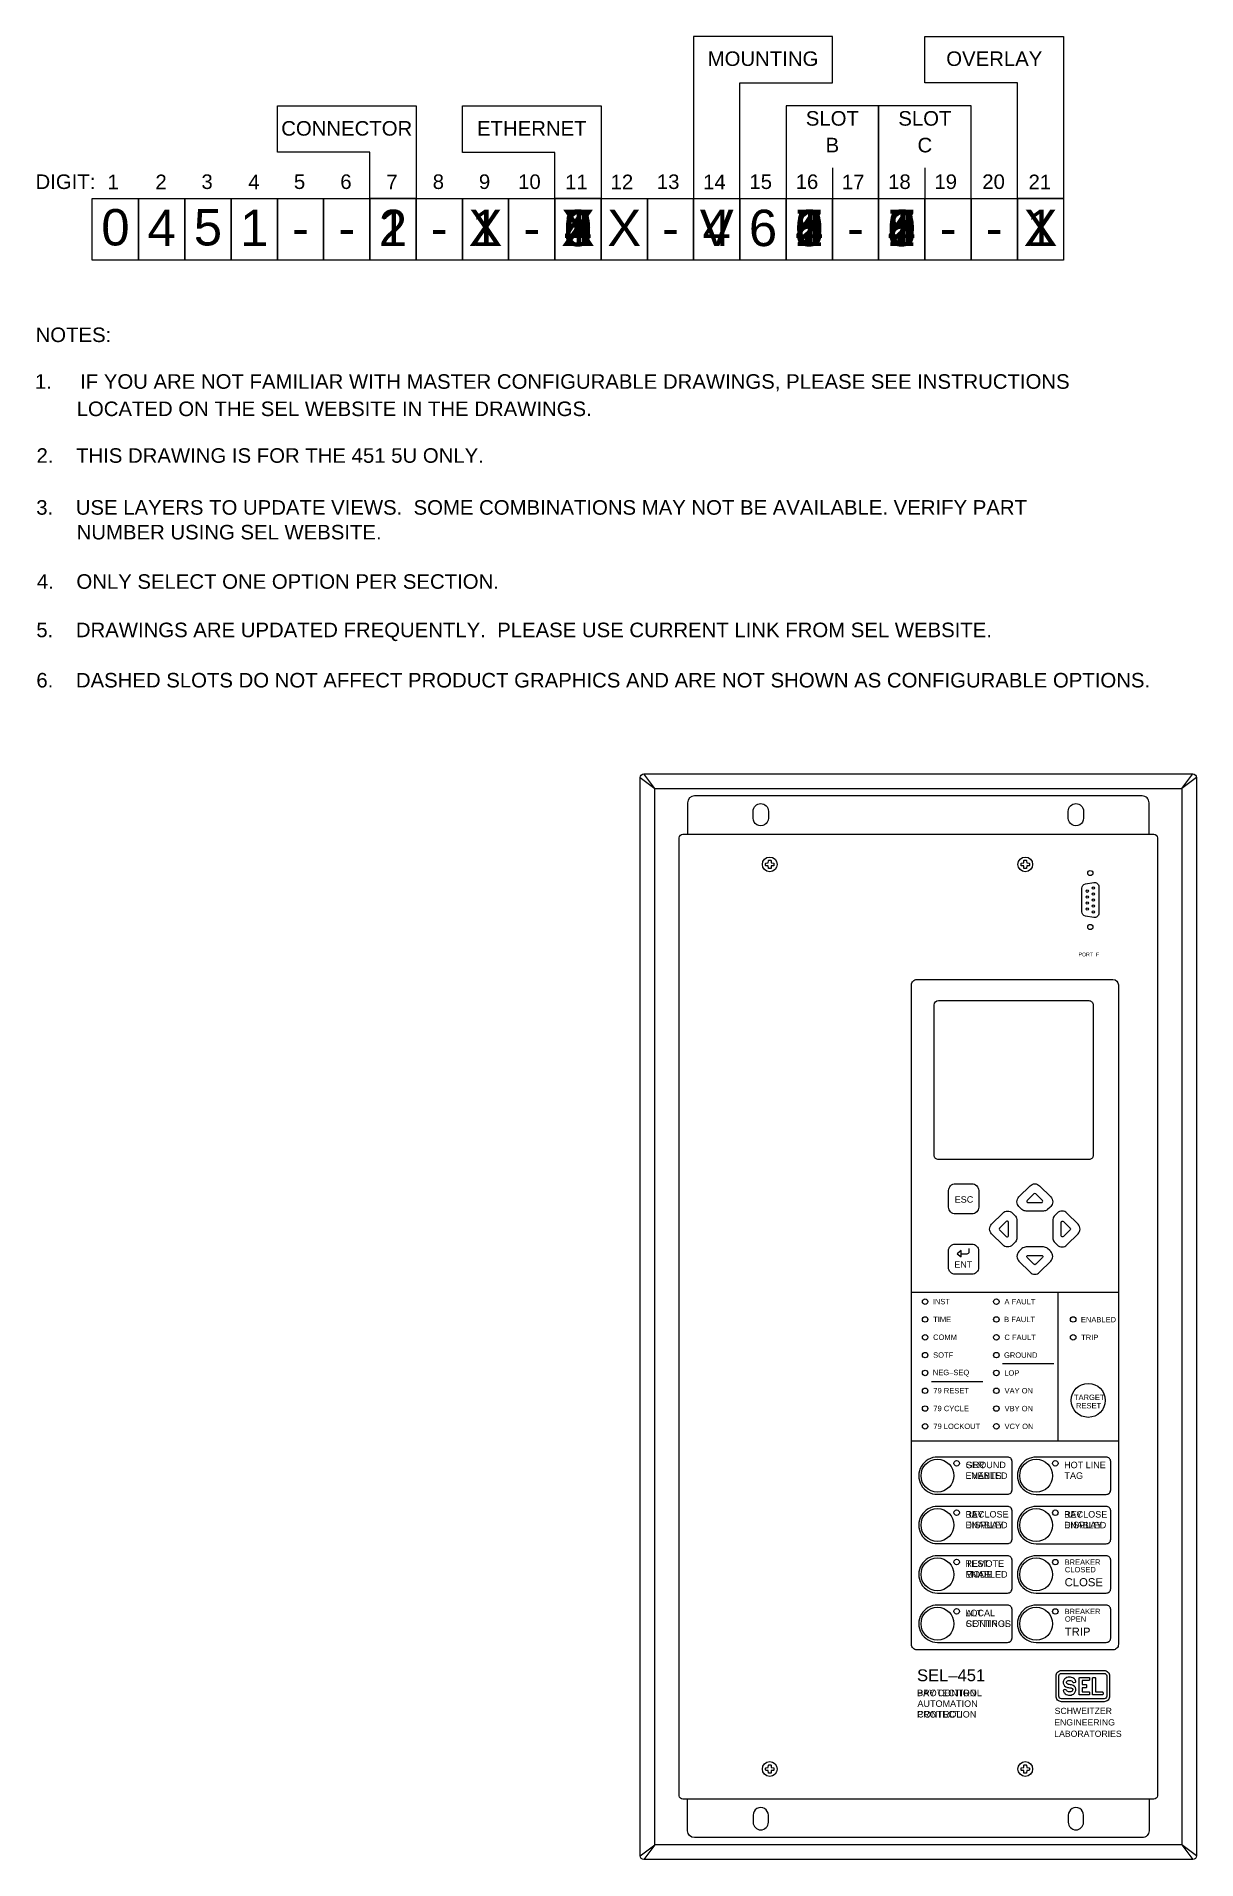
# Model space of a CAD drawing. Extents: x 1 to 47, y 1 to 35.
# Drawn here: x 0.99 to 22.15, y 1.75 to 35 of the extents above; entities that cross this region are included whole.
import ezdxf
from ezdxf.enums import TextEntityAlignment as Align

# ---------------------------------------------------------------- set-up
doc = ezdxf.new("R2010")
doc.units = 0
doc.header["$MEASUREMENT"] = 0
for name, color, linetype in [('1_00______CONNECTOR_TYPE__', 7, 'CONTINUOUS'), ('1_01__1-X__SCREW-TERMINAL_', 7, 'CONTINUOUS'), ('1_02__2-X__CONNECTORIZED_R', 7, 'CONTINUOUS'), ('1_03__1-1__SCREW-TERMINAL_', 7, 'CONTINUOUS'), ('1_04__2-1__CONNECTORIZED_R', 7, 'CONTINUOUS'), ('2_00______ETHERNET_CONNECT', 7, 'CONTINUOUS'), ('2_01__X__NONE', 7, 'CONTINUOUS'), ('2_02__1__PORTS_5A__5B_WITH', 7, 'CONTINUOUS'), ('2_03__3__PORTS_5A__5B_WITH', 7, 'CONTINUOUS'), ('2_04__5__PORTS_5A__5B_WITH', 7, 'CONTINUOUS'), ('2_05__0__PORTS_5C__5D_-_ET', 7, 'CONTINUOUS'), ('2_06__2__PORTS_5C__5D_-_ET', 7, 'CONTINUOUS'), ('2_07__4__PORTS_5C__5D_-_ET', 7, 'CONTINUOUS'), ('3_00______MOUNTING_', 7, 'CONTINUOUS'), ('3_01__V__VERTICAL_RACK_MOU', 7, 'CONTINUOUS'), ('3_02__4__VERTICAL_PANEL_MO', 7, 'CONTINUOUS'), ('4_00______IO_BOARD_POSITIO', 7, 'CONTINUOUS'), ('4_01__0__EMPTY', 7, 'CONTINUOUS'), ('4_02__1___8__INDEPENDENT_I', 7, 'CONTINUOUS'), ('4_03__2___8__OPTOISOLATED_', 7, 'CONTINUOUS'), ('4_04__4___24__OPTOISOLATED', 7, 'CONTINUOUS'), ('4_05__5___8__INDEPENDENT_I', 7, 'CONTINUOUS'), ('4_06__6___8__INDEPENDENT_I', 7, 'CONTINUOUS'), ('4_07__7___8__OPTOISOLATED_', 7, 'CONTINUOUS'), ('4_08__8___8__OPTOISOLATED_', 7, 'CONTINUOUS'), ('5_00______IO_BOARD_POSITIO', 7, 'CONTINUOUS'), ('5_01__0__EMPTY', 7, 'CONTINUOUS'), ('5_02__1___8__INDEPENDENT_I', 7, 'CONTINUOUS'), ('5_03__2___8__OPTOISOLATED_', 7, 'CONTINUOUS'), ('5_04__4___24__OPTOISOLATED', 7, 'CONTINUOUS'), ('5_05__5___8__INDEPENDENT_I', 7, 'CONTINUOUS'), ('5_06__6___8__INDEPENDENT_I', 7, 'CONTINUOUS'), ('5_07__7___8__OPTOISOLATED_', 7, 'CONTINUOUS'), ('5_08__8___8__OPTOISOLATED_', 7, 'CONTINUOUS'), ('6_00______FRONT_OVERLAY_', 7, 'CONTINUOUS'), ('6_01__X__STANDARD', 7, 'CONTINUOUS'), ('6_02__1__BAY_CONTROL', 7, 'CONTINUOUS'), ('7_00______DWG_', 7, 'CONTINUOUS')]:
    doc.layers.add(name, color=color, linetype=linetype)
doc.styles.add('ARIAL', font='arial.ttf')

msp = doc.modelspace()

# ---------------------------------------------------------------- texts
at = {"layer": '1_01__1-X__SCREW-TERMINAL_', "style": 'ARIAL'}
for s, p in [('1', (7.491, 31.176)), ('X', (9.179, 31.176))]:
    msp.add_text(s, height=0.664, dxfattribs=at).set_placement(p, align=Align.CENTER)
at = {"layer": '1_02__2-X__CONNECTORIZED_R', "style": 'ARIAL'}
for s, p in [('2', (7.491, 31.176)), ('X', (9.179, 31.176))]:
    msp.add_text(s, height=0.664, dxfattribs=at).set_placement(p, align=Align.CENTER)
at = {"layer": '1_03__1-1__SCREW-TERMINAL_', "style": 'ARIAL'}
for p in [(7.491, 31.176), (9.179, 31.176)]:
    msp.add_text('1', height=0.664, dxfattribs=at).set_placement(p, align=Align.CENTER)
at = {"layer": '1_04__2-1__CONNECTORIZED_R', "style": 'ARIAL'}
for s, p in [('2', (7.491, 31.176)), ('1', (9.179, 31.176))]:
    msp.add_text(s, height=0.664, dxfattribs=at).set_placement(p, align=Align.CENTER)
at = {"layer": '2_01__X__NONE', "style": 'ARIAL'}
msp.add_text('X', height=0.664, dxfattribs=at).set_placement((10.867, 31.176), align=Align.CENTER)
at = {"layer": '2_02__1__PORTS_5A__5B_WITH', "style": 'ARIAL'}
msp.add_text('1', height=0.664, dxfattribs=at).set_placement((10.867, 31.176), align=Align.CENTER)
at = {"layer": '2_03__3__PORTS_5A__5B_WITH', "style": 'ARIAL'}
msp.add_text('3', height=0.664, dxfattribs=at).set_placement((10.867, 31.176), align=Align.CENTER)
at = {"layer": '2_04__5__PORTS_5A__5B_WITH', "style": 'ARIAL'}
msp.add_text('5', height=0.664, dxfattribs=at).set_placement((10.867, 31.176), align=Align.CENTER)
at = {"layer": '2_05__0__PORTS_5C__5D_-_ET', "style": 'ARIAL'}
msp.add_text('0', height=0.664, dxfattribs=at).set_placement((10.867, 31.176), align=Align.CENTER)
at = {"layer": '2_06__2__PORTS_5C__5D_-_ET', "style": 'ARIAL'}
msp.add_text('2', height=0.664, dxfattribs=at).set_placement((10.867, 31.176), align=Align.CENTER)
at = {"layer": '2_07__4__PORTS_5C__5D_-_ET', "style": 'ARIAL'}
msp.add_text('4', height=0.664, dxfattribs=at).set_placement((10.867, 31.176), align=Align.CENTER)
at = {"layer": '3_01__V__VERTICAL_RACK_MOU', "style": 'ARIAL'}
msp.add_text('V', height=0.664, dxfattribs=at).set_placement((13.398, 31.176), align=Align.CENTER)
at = {"layer": '3_02__4__VERTICAL_PANEL_MO', "style": 'ARIAL'}
msp.add_text('4', height=0.664, dxfattribs=at).set_placement((13.398, 31.176), align=Align.CENTER)
at = {"layer": '4_01__0__EMPTY', "style": 'ARIAL'}
msp.add_text('0', height=0.664, dxfattribs=at).set_placement((15.085, 31.176), align=Align.CENTER)
at = {"layer": '4_02__1___8__INDEPENDENT_I', "style": 'ARIAL'}
msp.add_text('1', height=0.664, dxfattribs=at).set_placement((15.085, 31.176), align=Align.CENTER)
at = {"layer": '4_03__2___8__OPTOISOLATED_', "style": 'ARIAL'}
msp.add_text('2', height=0.664, dxfattribs=at).set_placement((15.085, 31.176), align=Align.CENTER)
at = {"layer": '4_04__4___24__OPTOISOLATED', "style": 'ARIAL'}
msp.add_text('4', height=0.664, dxfattribs=at).set_placement((15.085, 31.176), align=Align.CENTER)
at = {"layer": '4_05__5___8__INDEPENDENT_I', "style": 'ARIAL'}
msp.add_text('5', height=0.664, dxfattribs=at).set_placement((15.085, 31.176), align=Align.CENTER)
at = {"layer": '4_06__6___8__INDEPENDENT_I', "style": 'ARIAL'}
msp.add_text('6', height=0.664, dxfattribs=at).set_placement((15.085, 31.176), align=Align.CENTER)
at = {"layer": '4_07__7___8__OPTOISOLATED_', "style": 'ARIAL'}
msp.add_text('7', height=0.664, dxfattribs=at).set_placement((15.085, 31.176), align=Align.CENTER)
at = {"layer": '4_08__8___8__OPTOISOLATED_', "style": 'ARIAL'}
msp.add_text('8', height=0.664, dxfattribs=at).set_placement((15.085, 31.176), align=Align.CENTER)
at = {"layer": '5_01__0__EMPTY', "style": 'ARIAL'}
msp.add_text('0', height=0.664, dxfattribs=at).set_placement((16.773, 31.176), align=Align.CENTER)
at = {"layer": '5_02__1___8__INDEPENDENT_I', "style": 'ARIAL'}
msp.add_text('1', height=0.664, dxfattribs=at).set_placement((16.773, 31.176), align=Align.CENTER)
at = {"layer": '5_03__2___8__OPTOISOLATED_', "style": 'ARIAL'}
msp.add_text('2', height=0.664, dxfattribs=at).set_placement((16.773, 31.176), align=Align.CENTER)
at = {"layer": '5_04__4___24__OPTOISOLATED', "style": 'ARIAL'}
msp.add_text('4', height=0.664, dxfattribs=at).set_placement((16.773, 31.176), align=Align.CENTER)
at = {"layer": '5_05__5___8__INDEPENDENT_I', "style": 'ARIAL'}
msp.add_text('5', height=0.664, dxfattribs=at).set_placement((16.773, 31.176), align=Align.CENTER)
at = {"layer": '5_06__6___8__INDEPENDENT_I', "style": 'ARIAL'}
msp.add_text('6', height=0.664, dxfattribs=at).set_placement((16.773, 31.176), align=Align.CENTER)
at = {"layer": '5_07__7___8__OPTOISOLATED_', "style": 'ARIAL'}
msp.add_text('7', height=0.664, dxfattribs=at).set_placement((16.773, 31.176), align=Align.CENTER)
at = {"layer": '5_08__8___8__OPTOISOLATED_', "style": 'ARIAL'}
msp.add_text('8', height=0.664, dxfattribs=at).set_placement((16.773, 31.176), align=Align.CENTER)
at = {"layer": '6_01__X__STANDARD', "style": 'ARIAL'}
msp.add_text('X', height=0.664, dxfattribs=at).set_placement((19.304, 31.176), align=Align.CENTER)
for s, p in [('GROUND', (17.939, 8.887)), ('ENABLED', (17.934, 8.691)), ('RECLOSE', (17.934, 7.987)), ('BAY', (19.734, 7.984)), ('ENABLED', (17.934, 7.791)), ('DISPLAY', (19.734, 7.792)), ('REMOTE', (17.934, 7.087)), ('ENABLED', (17.934, 6.891)), ('ALT', (17.941, 6.185)), ('SETTINGS', (17.94, 5.992)), ('PROTECTION', (17.052, 4.728)), ('AUTOMATION', (17.059, 4.533)), ('CONTROL', (17.057, 4.339))]:
    msp.add_text(s, height=0.118, dxfattribs=at).set_placement(p)
at = {"layer": '6_02__1__BAY_CONTROL', "style": 'ARIAL'}
msp.add_text('1', height=0.664, dxfattribs=at).set_placement((19.304, 31.176), align=Align.CENTER)
for s, p in [('SER', (17.94, 8.887)), ('EVENTS', (17.934, 8.692)), ('BAY', (17.934, 7.985)), ('RECLOSE', (19.734, 7.986)), ('DISPLAY', (17.934, 7.792)), ('ENABLED', (19.734, 7.79)), ('TEST', (17.941, 7.087)), ('MODE', (17.934, 6.892)), ('LOCAL', (17.934, 6.187)), ('CONTROL', (17.939, 5.992)), ('BAY CONTROL', (17.052, 4.728)), ('PROTECTION', (17.052, 4.339))]:
    msp.add_text(s, height=0.118, dxfattribs=at).set_placement(p)
at = {"layer": '7_00______DWG_', "style": 'ARIAL'}
for s, height, p in [('MOUNTING', 0.2655, (14.242, 34.462)), ('OVERLAY', 0.2655, (18.46, 34.462)), ('SLOT', 0.2655, (15.507, 33.373)), ('SLOT', 0.2655, (17.194, 33.373)), ('CONNECTOR', 0.2655, (6.648, 33.191)), ('ETHERNET', 0.2655, (10.023, 33.191)), ('B', 0.266, (15.507, 32.886)), ('C', 0.266, (17.194, 32.886)), ('0', 0.664, (2.429, 31.188)), ('4', 0.664, (3.273, 31.176)), ('5', 0.664, (4.116, 31.188)), ('1', 0.664, (4.96, 31.176)), ('X', 0.664, (11.71, 31.176)), ('6', 0.664, (14.242, 31.176)), ('-', 0.664, (5.804, 31.176)), ('-', 0.664, (6.648, 31.176)), ('-', 0.664, (8.335, 31.176)), ('-', 0.664, (10.023, 31.176)), ('-', 0.664, (12.554, 31.176)), ('-', 0.664, (15.929, 31.176)), ('-', 0.664, (17.617, 31.176)), ('-', 0.664, (18.46, 31.176))]:
    msp.add_text(s, height=height, dxfattribs=at).set_placement(p, align=Align.CENTER)
for s, height, p in [('DIGIT:', 0.2655, (0.971, 32.218)), ('1', 0.266, (2.284, 32.214)), ('2', 0.266, (3.158, 32.214)), ('3', 0.266, (3.997, 32.218)), ('4', 0.266, (4.851, 32.214)), ('5', 0.266, (5.684, 32.218)), ('6', 0.266, (6.53, 32.218)), ('7', 0.266, (7.37, 32.214)), ('8', 0.266, (8.216, 32.218)), ('9', 0.266, (9.059, 32.218)), ('10', 0.2655, (9.774, 32.218)), ('11', 0.2655, (10.632, 32.214)), ('12', 0.2655, (11.461, 32.214)), ('13', 0.2655, (12.305, 32.218)), ('14', 0.2655, (13.149, 32.214)), ('15', 0.2655, (13.993, 32.218)), ('16', 0.2655, (14.837, 32.218)), ('17', 0.2655, (15.68, 32.214)), ('18', 0.2655, (16.524, 32.218)), ('19', 0.2655, (17.368, 32.218)), ('20', 0.2655, (18.241, 32.218)), ('21', 0.2655, (19.085, 32.214)), ('NOTES:', 0.2655, (0.972, 29.426)), ('1.     IF YOU ARE NOT FAMILIAR WITH MASTER CONFIGURABLE DRAWINGS, PLEASE SEE INSTRUCTIONS', 0.2655, (0.96, 28.574)), ('       LOCATED ON THE SEL WEBSITE IN THE DRAWINGS.', 0.2655, (1, 28.076)), ('2.    THIS DRAWING IS FOR THE 451 5U ONLY.', 0.2655, (0.989, 27.224)), ('3.    USE LAYERS TO UPDATE VIEWS.  SOME COMBINATIONS MAY NOT BE AVAILABLE. VERIFY PART', 0.2655, (0.984, 26.277)), ('       NUMBER USING SEL WEBSITE.', 0.2655, (1, 25.826)), ('4.    ONLY SELECT ONE OPTION PER SECTION.', 0.2655, (0.995, 24.926)), ('5.    DRAWINGS ARE UPDATED FREQUENTLY.  PLEASE USE CURRENT LINK FROM SEL WEBSITE.', 0.2655, (0.985, 24.043)), ('6.    DASHED SLOTS DO NOT AFFECT PRODUCT GRAPHICS AND ARE NOT SHOWN AS CONFIGURABLE OPTIONS.', 0.2655, (0.986, 23.126)), ('PORT  F', 0.0688, (19.995, 18.222)), ('ESC', 0.118, (17.738, 13.729)), ('ENT', 0.118, (17.731, 12.544)), ('INST', 0.0983, (17.339, 11.876)), ('A FAULT', 0.0983, (18.646, 11.875)), ('TIME', 0.0983, (17.346, 11.551)), ('B FAULT', 0.0983, (18.64, 11.551)), ('ENABLED', 0.0983, (20.04, 11.547)), ('COMM', 0.0983, (17.344, 11.226)), ('C FAULT', 0.0983, (18.645, 11.225)), ('TRIP', 0.0983, (20.046, 11.222)), ('SOTF', 0.0983, (17.345, 10.901)), ('GROUND', 0.0983, (18.638, 10.9)), ('NEG–SEQ', 0.0983, (17.34, 10.583)), ('LOP', 0.0983, (18.642, 10.575)), ('79 RESET', 0.0983, (17.349, 10.251)), ('VAY ON', 0.0983, (18.648, 10.25)), ('79 CYCLE', 0.0983, (17.349, 9.926)), ('VBY ON', 0.0983, (18.648, 9.925)), ('TARGET', 0.0983, (19.914, 10.13)), ('RESET', 0.0983, (19.952, 9.977)), ('79 LOCKOUT', 0.0983, (17.349, 9.601)), ('VCY ON', 0.0983, (18.648, 9.6)), ('HOT LINE', 0.118, (19.734, 8.886)), ('TAG', 0.118, (19.741, 8.692)), ('BREAKER', 0.0983, (19.743, 7.124)), ('CLOSED', 0.0983, (19.748, 6.987)), ('CLOSE', 0.1475, (19.744, 6.733)), ('BREAKER', 0.0983, (19.743, 6.224)), ('OPEN', 0.0983, (19.748, 6.087)), ('TRIP', 0.1475, (19.746, 5.831)), ('SEL–451', 0.2163, (17.051, 5.001)), ('SCHWEITZER', 0.1131, (19.562, 4.403)), ('ENGINEERING', 0.11308, (19.555, 4.194)), ('LABORATORIES', 0.11308, (19.555, 3.986))]:
    msp.add_text(s, height=height, dxfattribs=at).set_placement(p)

# ---------------------------------------------------------------- linework, layer by layer
at = {"layer": '1_00______CONNECTOR_TYPE__'}
msp.add_lwpolyline([(2.851, 30.922), (2.007, 30.922), (2.007, 32.047), (2.851, 32.047), (2.851, 30.922)], dxfattribs=at)
at = {"layer": '2_00______ETHERNET_CONNECT'}
msp.add_lwpolyline([(2.851, 30.922), (2.007, 30.922), (2.007, 32.047), (2.851, 32.047), (2.851, 30.922)], dxfattribs=at)
at = {"layer": '3_00______MOUNTING_'}
msp.add_lwpolyline([(2.851, 30.922), (2.007, 30.922), (2.007, 32.047), (2.851, 32.047), (2.851, 30.922)], dxfattribs=at)
at = {"layer": '3_01__V__VERTICAL_RACK_MOU'}
for points in [[(21.285, 20.449), (21.285, 21.024, 0.414214), (21.16, 21.149), (12.99, 21.149, 0.414213), (12.865, 21.024), (12.865, 20.449)], [(21.285, 2.849), (21.285, 2.274, -0.414214), (21.16, 2.149), (12.99, 2.149, -0.414213), (12.865, 2.274), (12.865, 2.849)]]:
    msp.add_lwpolyline(points, format="xyb", dxfattribs=at)
for points in [[(14.339, 20.869), (14.339, 20.741, -1.000001), (14.061, 20.741), (14.061, 20.869, -1)], [(20.089, 20.869), (20.089, 20.741, -1.000001), (19.811, 20.741), (19.811, 20.869, -1)], [(21.435, 20.385), (21.435, 2.912, -0.414211), (21.371, 2.849), (12.779, 2.849, -0.414215), (12.715, 2.912), (12.715, 20.385, -0.414212), (12.779, 20.449), (21.371, 20.449, -0.414216)], [(14.339, 2.429), (14.339, 2.557, 1.000001), (14.061, 2.557), (14.061, 2.429, 1)], [(20.089, 2.429), (20.089, 2.557, 1.000001), (19.811, 2.557), (19.811, 2.429, 1)]]:
    msp.add_lwpolyline(points, format="xyb", close=True, dxfattribs=at)
at = {"layer": '3_02__4__VERTICAL_PANEL_MO'}
for points in [[(12, 21.482), (12.266, 21.282), (12.066, 21.549)], [(22.15, 21.482), (21.884, 21.282), (22.084, 21.549)], [(12, 1.815), (12.266, 2.015), (12.066, 1.749)], [(22.15, 1.815), (21.884, 2.015), (22.084, 1.749)]]:
    msp.add_lwpolyline(points, dxfattribs=at)
msp.add_lwpolyline([(22.15, 21.482), (22.15, 1.815, -0.414214), (22.084, 1.749), (12.066, 1.749, -0.414214), (12, 1.815), (12, 21.482, -0.414214), (12.066, 21.549), (22.084, 21.549, -0.414214)], format="xyb", close=True, dxfattribs=at)
msp.add_lwpolyline([(21.884, 21.282), (21.884, 2.015), (12.266, 2.015), (12.266, 21.282)], close=True, dxfattribs=at)
at = {"layer": '4_00______IO_BOARD_POSITIO'}
msp.add_lwpolyline([(2.851, 30.922), (2.007, 30.922), (2.007, 32.047), (2.851, 32.047), (2.851, 30.922)], dxfattribs=at)
at = {"layer": '5_00______IO_BOARD_POSITIO'}
msp.add_lwpolyline([(2.851, 30.922), (2.007, 30.922), (2.007, 32.047), (2.851, 32.047), (2.851, 30.922)], dxfattribs=at)
at = {"layer": '6_00______FRONT_OVERLAY_'}
msp.add_lwpolyline([(2.851, 30.922), (2.007, 30.922), (2.007, 32.047), (2.851, 32.047), (2.851, 30.922)], dxfattribs=at)
at = {"layer": '7_00______DWG_'}
for points in [[(13.82, 34.156), (15.507, 34.156), (15.507, 35), (12.976, 35), (12.976, 32.047), (13.82, 32.047), (13.82, 34.156)], [(18.882, 34.156), (17.195, 34.156), (17.195, 35), (19.726, 35), (19.726, 32.047), (18.882, 32.047), (18.882, 34.156)], [(7.07, 32.891), (5.382, 32.891), (5.382, 33.734), (7.913, 33.734), (7.913, 32.047), (7.07, 32.047), (7.07, 32.891)], [(10.445, 32.881), (8.757, 32.881), (8.757, 33.734), (11.289, 33.734), (11.289, 32.047), (10.445, 32.047), (10.445, 32.881)], [(16.351, 32.047), (16.351, 33.734), (14.664, 33.734), (14.664, 32.047), (16.351, 32.047)], [(18.039, 32.047), (18.039, 33.734), (16.351, 33.734), (16.351, 32.047), (18.038, 32.047)], [(15.507, 32.602), (15.507, 32.047)], [(17.194, 32.602), (17.194, 32.047)], [(2.851, 30.922), (2.007, 30.922), (2.007, 32.047), (2.851, 32.047), (2.851, 30.922)], [(3.695, 30.922), (2.851, 30.922), (2.851, 32.047), (3.695, 32.047), (3.695, 30.922)], [(4.538, 30.922), (3.695, 30.922), (3.695, 32.047), (4.538, 32.047), (4.538, 30.922)], [(5.382, 30.922), (4.538, 30.922), (4.538, 32.047), (5.382, 32.047), (5.382, 30.922)], [(6.226, 30.922), (5.382, 30.922), (5.382, 32.047), (6.226, 32.047), (6.226, 30.922)], [(7.07, 30.922), (6.226, 30.922), (6.226, 32.047), (7.07, 32.047), (7.07, 30.922)], [(7.913, 30.922), (7.07, 30.922), (7.07, 32.047), (7.913, 32.047), (7.913, 30.922)], [(8.757, 30.922), (7.913, 30.922), (7.913, 32.047), (8.757, 32.047), (8.757, 30.922)], [(9.601, 30.922), (8.757, 30.922), (8.757, 32.047), (9.601, 32.047), (9.601, 30.922)], [(10.445, 30.922), (9.601, 30.922), (9.601, 32.047), (10.445, 32.047), (10.445, 30.922)], [(11.289, 30.922), (10.445, 30.922), (10.445, 32.047), (11.289, 32.047), (11.289, 30.922)], [(12.132, 30.922), (11.289, 30.922), (11.289, 32.047), (12.132, 32.047), (12.132, 30.922)], [(12.976, 30.922), (12.132, 30.922), (12.132, 32.047), (12.976, 32.047), (12.976, 30.922)], [(13.82, 30.922), (12.976, 30.922), (12.976, 32.047), (13.82, 32.047), (13.82, 30.922)], [(14.664, 30.922), (13.82, 30.922), (13.82, 32.047), (14.664, 32.047), (14.664, 30.922)], [(15.507, 30.922), (14.664, 30.922), (14.664, 32.047), (15.507, 32.047), (15.507, 30.922)], [(16.351, 30.922), (15.507, 30.922), (15.507, 32.047), (16.351, 32.047), (16.351, 30.922)], [(17.195, 30.922), (16.351, 30.922), (16.351, 32.047), (17.195, 32.047), (17.195, 30.922)], [(18.038, 30.922), (17.195, 30.922), (17.195, 32.047), (18.038, 32.047), (18.038, 30.922)], [(18.882, 30.922), (18.038, 30.922), (18.038, 32.047), (18.882, 32.047), (18.882, 30.922)], [(19.726, 30.922), (18.882, 30.922), (18.882, 32.047), (19.726, 32.047), (19.726, 30.922)], [(20.725, 12.091), (16.949, 12.091)], [(19.619, 12.091), (19.619, 9.378)], [(19.548, 10.787), (18.608, 10.787)], [(18.254, 10.462), (17.313, 10.462)], [(20.725, 9.378), (16.949, 9.378)]]:
    msp.add_lwpolyline(points, dxfattribs=at)
for points in [[(14.441, 19.882, -0.391794), (14.433, 19.873), (14.393, 19.871, 0.399739), (14.392, 19.87), (14.39, 19.83, -0.391859), (14.382, 19.822), (14.348, 19.822, -0.391764), (14.34, 19.83), (14.338, 19.87, 0.399816), (14.337, 19.871), (14.297, 19.873, -0.391825), (14.289, 19.882), (14.288, 19.899), (14.289, 19.915, -0.391806), (14.297, 19.924), (14.337, 19.926, 0.399638), (14.338, 19.927), (14.34, 19.967, -0.391814), (14.348, 19.975), (14.382, 19.975, -0.39186), (14.39, 19.967), (14.392, 19.927, 0.399739), (14.393, 19.926), (14.433, 19.924, -0.391769), (14.441, 19.915), (14.442, 19.899), (14.441, 19.882)], [(19.101, 19.882, -0.391794), (19.093, 19.873), (19.053, 19.871, 0.399739), (19.052, 19.87), (19.05, 19.83, -0.391859), (19.042, 19.822), (19.008, 19.822, -0.391764), (19, 19.83), (18.998, 19.87, 0.399816), (18.997, 19.871), (18.957, 19.873, -0.391825), (18.949, 19.882), (18.948, 19.899), (18.949, 19.915, -0.391806), (18.957, 19.924), (18.997, 19.926, 0.399638), (18.998, 19.927), (19, 19.967, -0.391814), (19.008, 19.975), (19.042, 19.975, -0.39186), (19.05, 19.967), (19.052, 19.927, 0.399739), (19.053, 19.926), (19.093, 19.924, -0.391769), (19.101, 19.915), (19.102, 19.899), (19.101, 19.882)], [(17.859, 12.799), (17.967, 12.799, 0.414214), (18.002, 12.834), (18.002, 12.891)], [(14.441, 3.382, -0.391794), (14.433, 3.373), (14.393, 3.371, 0.399739), (14.392, 3.37), (14.39, 3.33, -0.391859), (14.382, 3.322), (14.348, 3.322, -0.391764), (14.34, 3.33), (14.338, 3.37, 0.399816), (14.337, 3.371), (14.297, 3.373, -0.391825), (14.289, 3.382), (14.288, 3.399), (14.289, 3.415, -0.391806), (14.297, 3.424), (14.337, 3.426, 0.399638), (14.338, 3.427), (14.34, 3.467, -0.391814), (14.348, 3.475), (14.382, 3.475, -0.39186), (14.39, 3.467), (14.392, 3.427, 0.399739), (14.393, 3.426), (14.433, 3.424, -0.391769), (14.441, 3.415), (14.442, 3.399), (14.441, 3.382)], [(19.101, 3.382, -0.391794), (19.093, 3.373), (19.053, 3.371, 0.399739), (19.052, 3.37), (19.05, 3.33, -0.391859), (19.042, 3.322), (19.008, 3.322, -0.391764), (19, 3.33), (18.998, 3.37, 0.399816), (18.997, 3.371), (18.957, 3.373, -0.391825), (18.949, 3.382), (18.948, 3.399), (18.949, 3.415, -0.391806), (18.957, 3.424), (18.997, 3.426, 0.399638), (18.998, 3.427), (19, 3.467, -0.391814), (19.008, 3.475), (19.042, 3.475, -0.39186), (19.05, 3.467), (19.052, 3.427, 0.399739), (19.053, 3.426), (19.093, 3.424, -0.391769), (19.101, 3.415), (19.102, 3.399), (19.101, 3.382)]]:
    msp.add_lwpolyline(points, format="xyb", dxfattribs=at)
for points in [[(20.368, 19.491), (20.368, 19.007, -0.46318), (20.275, 18.929), (20.122, 18.956, -0.363045), (20.057, 19.034), (20.057, 19.464, -0.360245), (20.122, 19.542), (20.275, 19.569, -0.463312)], [(17.049, 17.8), (20.625, 17.8, -0.414173), (20.725, 17.7), (20.725, 5.674, -0.414214), (20.625, 5.574), (17.049, 5.574, -0.414214), (16.949, 5.674), (16.949, 17.7, -0.414254)], [(17.445, 17.414), (20.185, 17.414, -0.414219), (20.265, 17.334), (20.265, 14.594, -0.414264), (20.185, 14.514), (17.445, 14.514, -0.41431), (17.365, 14.594), (17.365, 17.334, -0.414061)], [(17.751, 14.074), (18.051, 14.074, -0.414214), (18.176, 13.949), (18.176, 13.649, -0.414214), (18.051, 13.524), (17.751, 13.524, -0.414214), (17.626, 13.649), (17.626, 13.949, -0.414214)], [(19.044, 13.576, -0.176539), (18.966, 13.603), (18.929, 13.639), (18.91, 13.658, -0.414214), (18.91, 13.835), (19.112, 14.036, -0.414214), (19.288, 14.036), (19.49, 13.835, -0.414214), (19.49, 13.658), (19.471, 13.639), (19.434, 13.603, -0.176539), (19.356, 13.576)], [(19.183, 13.892), (19.062, 13.77, 0.66386), (19.079, 13.73), (19.321, 13.73, 0.66386), (19.338, 13.77), (19.217, 13.892, 0.408376)], [(18.872, 13.093, -0.176539), (18.845, 13.015), (18.81, 12.978), (18.791, 12.959, -0.414214), (18.614, 12.959), (18.412, 13.16, -0.414214), (18.412, 13.337), (18.614, 13.539, -0.414214), (18.791, 13.539), (18.81, 13.519), (18.845, 13.483, -0.176539), (18.872, 13.404)], [(18.557, 13.232), (18.678, 13.11, 0.66386), (18.719, 13.127), (18.719, 13.37, 0.66386), (18.678, 13.387), (18.557, 13.265, 0.408376)], [(19.528, 13.093, 0.176539), (19.555, 13.015), (19.59, 12.978), (19.609, 12.959, 0.414214), (19.786, 12.959), (19.988, 13.16, 0.414214), (19.988, 13.337), (19.786, 13.539, 0.414214), (19.609, 13.539), (19.59, 13.519), (19.555, 13.483, 0.176539), (19.528, 13.404)], [(19.843, 13.232), (19.722, 13.11, -0.66386), (19.681, 13.127), (19.681, 13.37, -0.66386), (19.722, 13.387), (19.843, 13.265, -0.408376)], [(17.75, 12.974), (18.05, 12.974, -0.414214), (18.175, 12.849), (18.175, 12.549, -0.414214), (18.05, 12.424), (17.75, 12.424, -0.414214), (17.625, 12.549), (17.625, 12.849, -0.414214)], [(19.044, 12.921, 0.176539), (18.966, 12.894), (18.929, 12.858), (18.91, 12.839, 0.414214), (18.91, 12.662), (19.112, 12.461, 0.414214), (19.288, 12.461), (19.49, 12.662, 0.414214), (19.49, 12.839), (19.471, 12.858), (19.434, 12.894, 0.176539), (19.356, 12.921)], [(19.183, 12.605), (19.062, 12.727, -0.66386), (19.079, 12.768), (19.321, 12.768, -0.66386), (19.338, 12.727), (19.217, 12.605, -0.408376)], [(17.427, 9.09, 1.005574), (17.424, 8.41), (18.704, 8.41, 0.414214), (18.784, 8.49), (18.784, 9.01, 0.414214), (18.704, 9.09), (17.424, 9.09)], [(19.227, 9.089, 1.005574), (19.224, 8.409), (20.504, 8.409, 0.414214), (20.584, 8.489), (20.584, 9.009, 0.414214), (20.504, 9.089), (19.224, 9.089)], [(17.427, 8.19, 1.005574), (17.424, 7.51), (18.704, 7.51, 0.414214), (18.784, 7.59), (18.784, 8.11, 0.414214), (18.704, 8.19), (17.424, 8.19)], [(19.227, 8.189, 1.005574), (19.224, 7.509), (20.504, 7.509, 0.414214), (20.584, 7.589), (20.584, 8.109, 0.414214), (20.504, 8.189), (19.224, 8.189)], [(17.427, 7.29, 1.005574), (17.424, 6.61), (18.704, 6.61, 0.414214), (18.784, 6.69), (18.784, 7.21, 0.414214), (18.704, 7.29), (17.424, 7.29)], [(19.227, 7.289, 1.005574), (19.224, 6.609), (20.504, 6.609, 0.414214), (20.584, 6.689), (20.584, 7.209, 0.414214), (20.504, 7.289), (19.224, 7.289)], [(17.427, 6.39, 1.005574), (17.424, 5.71), (18.704, 5.71, 0.414214), (18.784, 5.79), (18.784, 6.31, 0.414214), (18.704, 6.39), (17.424, 6.39)], [(19.227, 6.389, 1.005574), (19.224, 5.709), (20.504, 5.709, 0.414214), (20.584, 5.789), (20.584, 6.309, 0.414214), (20.504, 6.389), (19.224, 6.389)], [(20.564, 4.727, -0.414214), (20.465, 4.628), (19.685, 4.628, -0.414214), (19.587, 4.727), (19.587, 5.098, -0.414214), (19.685, 5.196), (20.465, 5.196, -0.414214), (20.564, 5.098)], [(20.512, 4.727, -0.414214), (20.465, 4.68), (19.685, 4.68, -0.414214), (19.639, 4.727), (19.639, 5.098, -0.414214), (19.685, 5.144), (20.465, 5.144, -0.414214), (20.512, 5.098)], [(19.828, 5.075, 0.192116), (19.745, 5.042, 0.12608), (19.719, 4.992, 0.336344), (19.765, 4.901, 0.087668), (19.833, 4.883, -0.022201), (19.853, 4.88, -0.039737), (19.867, 4.875, -0.23043), (19.891, 4.851, -0.182747), (19.889, 4.832, -0.221111), (19.844, 4.807, -0.058363), (19.816, 4.807, -0.13415), (19.787, 4.821, 0.006668), (19.771, 4.841, 0.085557), (19.767, 4.844, 0.231613), (19.728, 4.841, 0.170757), (19.72, 4.831, 0.118457), (19.722, 4.815, 0.153081), (19.756, 4.772, 0.186266), (19.839, 4.747, 0.192116), (19.922, 4.781, 0.12608), (19.948, 4.831, 0.336344), (19.902, 4.921, 0.087668), (19.834, 4.94, -0.022201), (19.815, 4.943, -0.039737), (19.8, 4.948, -0.23043), (19.776, 4.971, -0.182747), (19.778, 4.991, -0.221111), (19.823, 5.015, -0.058363), (19.851, 5.016, -0.13415), (19.88, 5.001, 0.006668), (19.896, 4.982, 0.085557), (19.9, 4.979, 0.231613), (19.939, 4.982, 0.170757), (19.947, 4.992, 0.118457), (19.945, 5.008, 0.153081), (19.911, 5.051, 0.186266)], [(20.062, 4.882), (20.062, 4.807), (20.185, 4.807, -0.424366), (20.2, 4.792), (20.2, 4.765, -0.404134), (20.185, 4.75), (20.022, 4.75, -0.432614), (20.006, 4.766), (20.006, 5.054, -0.396049), (20.022, 5.071), (20.185, 5.071, -0.424366), (20.2, 5.055), (20.2, 5.029, -0.404134), (20.185, 5.014), (20.062, 5.014), (20.062, 4.939), (20.134, 4.939, -0.353971), (20.144, 4.926), (20.144, 4.926), (20.144, 4.895, -0.353971), (20.134, 4.882)], [(20.266, 5.071), (20.294, 5.071, -0.432614), (20.309, 5.054), (20.309, 4.807), (20.429, 4.807, -0.424366), (20.444, 4.792), (20.444, 4.765, -0.404134), (20.429, 4.75), (20.266, 4.75, -0.432614), (20.25, 4.766), (20.25, 5.054, -0.396049)]]:
    msp.add_lwpolyline(points, format="xyb", close=True, dxfattribs=at)
msp.add_lwpolyline([(17.859, 12.857), (17.784, 12.799), (17.859, 12.741)], close=True, dxfattribs=at)
for centre, radius in [((14.365, 19.899), 0.135), ((19.025, 19.899), 0.135), ((20.212, 19.741), 0.047), ((20.156, 19.412), 0.0225), ((20.156, 19.303), 0.0225), ((20.268, 19.467), 0.0225), ((20.268, 19.358), 0.0225), ((20.156, 19.194), 0.0225), ((20.156, 19.085), 0.0225), ((20.268, 19.249), 0.0225), ((20.268, 19.14), 0.0225), ((20.268, 19.031), 0.0225), ((20.212, 18.757), 0.047), ((17.199, 11.924), 0.05), ((18.499, 11.924), 0.05), ((17.199, 11.599), 0.05), ((18.499, 11.599), 0.05), ((19.899, 11.599), 0.05), ((17.199, 11.274), 0.05), ((18.499, 11.274), 0.05), ((19.899, 11.274), 0.05), ((17.199, 10.949), 0.05), ((18.499, 10.949), 0.05), ((17.199, 10.624), 0.05), ((18.499, 10.624), 0.05), ((17.199, 10.299), 0.05), ((18.499, 10.299), 0.05), ((20.175, 10.124), 0.31), ((17.199, 9.974), 0.05), ((18.499, 9.974), 0.05), ((17.199, 9.649), 0.05), ((18.499, 9.649), 0.05), ((17.774, 8.975), 0.05), ((19.574, 8.974), 0.05), ((17.774, 8.075), 0.05), ((19.574, 8.074), 0.05), ((17.774, 7.175), 0.05), ((19.574, 7.174), 0.05), ((17.774, 6.275), 0.05), ((19.574, 6.274), 0.05), ((14.365, 3.399), 0.135), ((19.025, 3.399), 0.135)]:
    msp.add_circle(centre, radius, dxfattribs=at)
for centre in [(17.424, 8.75), (19.224, 8.749), (17.424, 7.85), (19.224, 7.849), (17.424, 6.95), (19.224, 6.949), (17.424, 6.05), (19.224, 6.049)]:
    msp.add_ellipse(centre, major_axis=(0.3, 0), ratio=0.999907, dxfattribs=at)

msp.set_redraw_order([(e.dxf.handle, doc.entitydb.next_handle()) for e in msp.query("TEXT MTEXT ATTDEF DIMENSION ARC_DIMENSION")])  # texts and dimensions are drawn at this point

doc.saveas('drawing.dxf')
